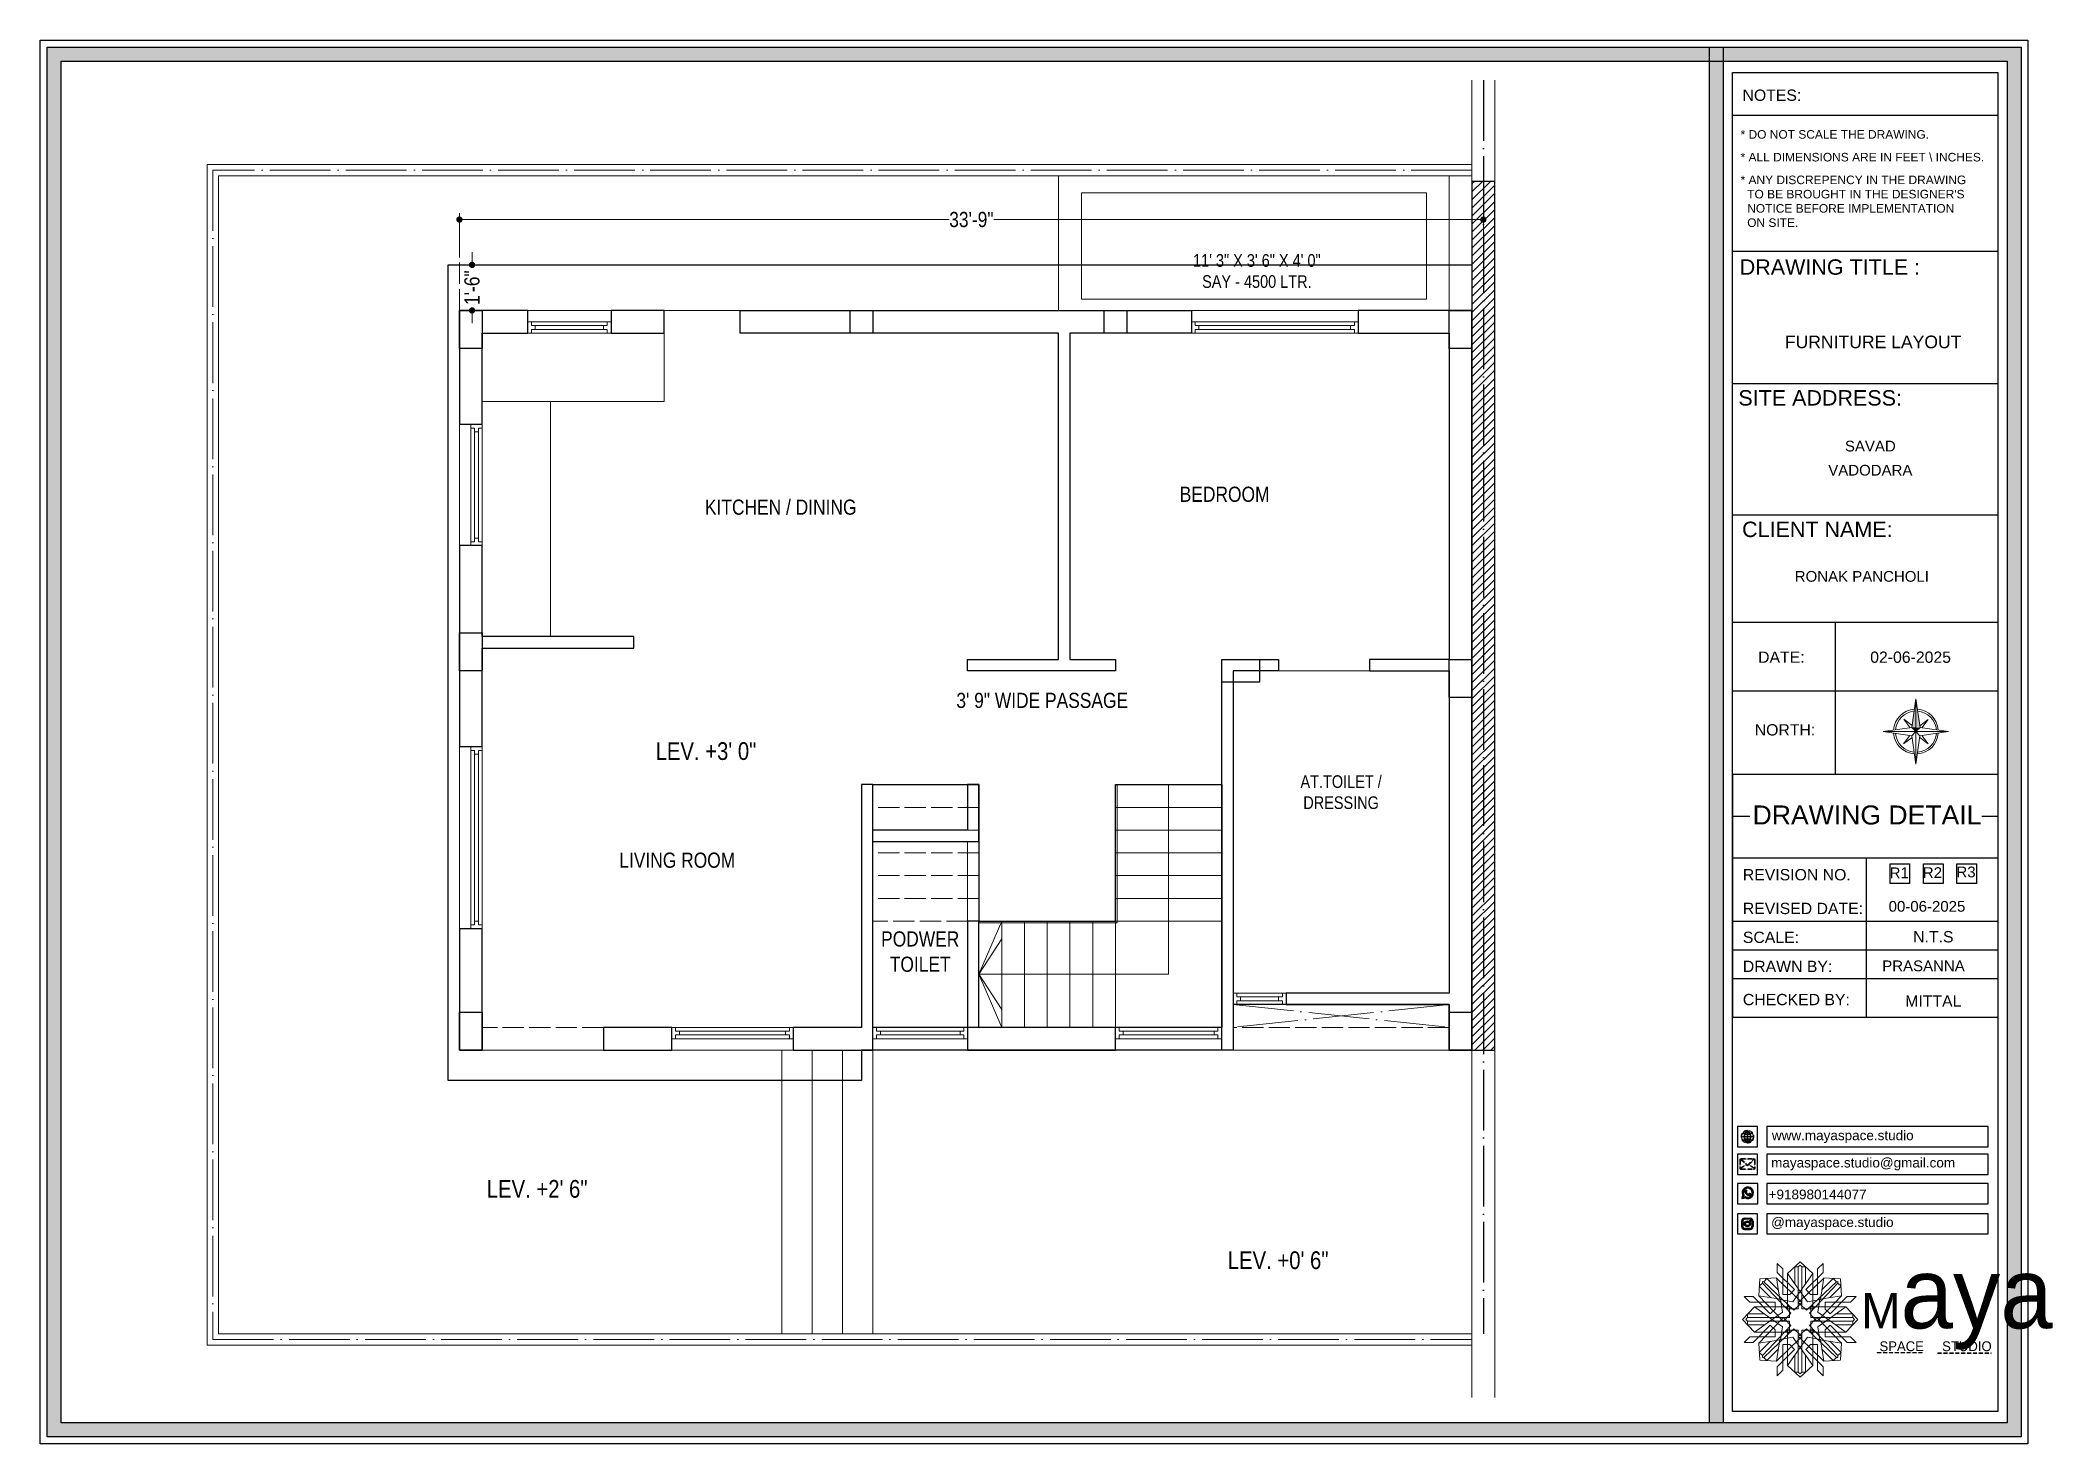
# Model space of a CAD drawing. Header units: millimetres. Extents: x 56222 to 152663, y -171621 to -121287.
# Drawn here: x 151867 to 152663, y -170544 to -169989 of the extents above; entities that cross this region are included whole.
import ezdxf
from ezdxf.enums import TextEntityAlignment as Align

# ---------------------------------------------------------------- set-up
doc = ezdxf.new("R2010")
doc.units = ezdxf.units.MM
doc.header["$MEASUREMENT"] = 0
doc.header["$PDMODE"] = 35
for name, pattern in [('ACAD_ISO02W100', [15, 12, -3]), ('ACAD_ISO04W100', [30, 24, -3, 0, -3]), ('DASHEDX2', [1.5, 1, -0.5])]:
    doc.linetypes.add(name, pattern=pattern)
doc.layers.get('Defpoints').update_dxf_attribs({"color": 220})
for name, color, linetype, lineweight in [('CENTERLINE ( COLUMN ) ~ DIM', 7, 'Continuous', 9), ('COLUMN', 1, 'Continuous', 30), ('Dimension', 10, 'DASHEDX2', 20), ('ELEVATION ( SPIRAL STAIR )', 250, 'Continuous', 9), ('FIRST FLOOR', 7, 'Continuous', 9), ('GROUND FLOOR', 7, 'Continuous', 9), ('GROUND FLOOR  ( HATCH )', 251, 'Continuous', 9), ('GROUND FLOOR  ( PLINE )', 251, 'Continuous', 30), ('GROUND FLOOR ( DW_RAIL )', 7, 'Continuous', 9), ('GROUND FLOOR ( STAIR )', 251, 'Continuous', 9), ('NAME PLATE', 7, 'Continuous', 25), ('title block', 7, 'Continuous', 9), ('X_PLOT', 1, 'Continuous', 9)]:
    doc.layers.add(name, color=color, linetype=linetype, lineweight=lineweight)
doc.layers.add('GROUND FLOOR  ( Text )', color=251, linetype='Continuous')
doc.layers.add('XX~SLAB ( PLINE )', color=251, linetype='Continuous', plot=False)
doc.styles.add('Arial', font='arial.ttf')
doc.styles.add('Cn BT~6', font='swissc.ttf', dxfattribs={"height": 6})
doc.styles.add("Cn_BT_0'-0", font='swissc.ttf')
doc.styles.get("Standard").update_dxf_attribs({"font": 'arial.ttf', "height": 6})
doc.dimstyles.new('Cn BT~6', dxfattribs={"dimtxt": 0.18, "dimasz": 2.5, "dimexe": 2.5, "dimexo": 0, "dimgap": 0.09, "dimtad": 0, "dimdec": 3, "dimzin": 3, "dimdsep": 46, "dimlunit": 4, "dimtxsty": 'Cn BT~6', "dimblk": 'DOT', "dimcen": 0.09, "dimdle": 2, "dimclrd": 250, "dimclre": 250, "dimclrt": 5, "dimadec": 0, "dimazin": 0, "dimtfac": 0.75, "dimtdec": 3, "dimtofl": 0, "dimtmove": 0, "dimatfit": 3, "dimfxl": 1, "dimtolj": 1, "dimtzin": 0, "dimlwd": 15, "dimlwe": 15, "dimarcsym": 0})

msp = doc.modelspace()

# ---------------------------------------------------------------- texts
at = {"layer": 'GROUND FLOOR  ( Text )', "color": 1, "attachment_point": 5, "style": "Cn_BT_0'-0"}
for s, insert, char_height in [('11\' 3" X 3\' 6" X 4\' 0"\\PSAY - 4500 LTR. ', (152348.6041, -170080.0233), 5), ('LEV. +3\' 0"', (152130.719, -170269.8942), 7), ('LEV. +2\' 6"', (152063.9375, -170443.0146), 7), ('LEV. +0\' 6"', (152357.0252, -170471.2227), 7)]:
    msp.add_mtext(s, dxfattribs=dict(at, insert=insert, char_height=char_height))
at = {"layer": 'GROUND FLOOR  ( Text )', "attachment_point": 5, "style": "Cn_BT_0'-0"}
for s, insert, char_height in [('KITCHEN / DINING', (152160.2759, -170173.4111), 6), ('BEDROOM', (152335.8547, -170168.3147), 6), ('3\' 9" WIDE PASSAGE', (152263.7082, -170249.8245), 6), ('AT.TOILET /\\PDRESSING', (152381.9315, -170286.1047), 5), ('LIVING ROOM', (152119.3635, -170313.0254), 6), ('PODWER \\PTOILET', (152215.4478, -170349.1658), 6)]:
    msp.add_mtext(s, dxfattribs=dict(at, insert=insert, char_height=char_height))
at = {"layer": 'NAME PLATE', "style": 'Arial'}
for s, height, p in [('FURNITURE LAYOUT', 4.972924, (152592.36, -170110.5154, 0.1256)), (' SAVAD ', 4.24568, (152591.2578, -170151.3628, 0.1256)), ('VADODARA', 4.24568, (152591.2578, -170160.8944, 0.1256)), ('RONAK PANCHOLI    ', 4.245682, (152591.1958, -170202.8756, 0.1256)), ('00-06-2025', 4.24568, (152613.6671, -170333.3581, 0.1256)), ('PRASANNA', 4.24568, (152612.281, -170356.8965, 0.1256))]:
    msp.add_text(s, height=height, dxfattribs=at).set_placement(p, align=Align.CENTER)
at = {"layer": 'NAME PLATE', "char_height": 4.24568, "width": 5.841591, "attachment_point": 2, "style": 'Arial'}
for s, insert in [('R1', (152602.6807, -170315.8633, 0.1256)), ('R2', (152615.8287, -170315.7699, 0.1256)), ('R3', (152629.1032, -170315.5107, 0.1256))]:
    msp.add_mtext(s, dxfattribs=dict(at, insert=insert))

# ---------------------------------------------------------------- blocks, each defined once
blk = doc.blocks.new('_Dot')
at = {"color": 0, "linetype": 'ByBlock', "lineweight": -2}
blk.add_line((-0.5, 0), (-1, 0), dxfattribs=at)
at = {"color": 0, "linetype": 'ByBlock', "const_width": 0.5}
blk.add_lwpolyline([(-0.25, 0, 1), (0.25, 0, 1)], format="xyb", close=True, dxfattribs=at)
blk = doc.blocks.new('*D158')
at = {"layer": 'CENTERLINE ( COLUMN ) ~ DIM', "color": 250, "lineweight": 15, "transparency": 16777216}
for p, q in [((152033.19, -170071.58), (152033.19, -170057.16)), ((152035.69, -170059.66), (152226.85, -170059.66)), ((152435.69, -170059.66), (152244.54, -170059.66)), ((152438.19, -170071.58), (152438.19, -170057.16))]:
    blk.add_line(p, q, dxfattribs=at)
at = {"layer": 'Defpoints', "color": 0, "transparency": 16777216}
for p in [(152438.19, -170059.66), (152033.19, -170071.58), (152438.19, -170071.58)]:
    blk.add_point(p, dxfattribs=at)
at = {"layer": 'CENTERLINE ( COLUMN ) ~ DIM', "color": 250, "lineweight": 15, "transparency": 16777216, "xscale": 2.5, "yscale": 2.5, "zscale": 2.5, "rotation": 180}
blk.add_blockref('_Dot', (152033.19, -170059.66), dxfattribs=at)
at = {"layer": 'CENTERLINE ( COLUMN ) ~ DIM', "color": 250, "lineweight": 15, "transparency": 16777216, "xscale": 2.5, "yscale": 2.5, "zscale": 2.5}
blk.add_blockref('_Dot', (152438.19, -170059.66), dxfattribs=at)
at = {"layer": 'CENTERLINE ( COLUMN ) ~ DIM', "color": 5, "transparency": 16777216, "insert": (152235.69, -170059.66), "char_height": 6, "attachment_point": 5, "style": 'Cn BT~6'}
blk.add_mtext('\\A1;33\'-9"', dxfattribs=at)
blk = doc.blocks.new('*D154')
at = {"layer": 'Defpoints', "color": 0, "transparency": 16777216}
for p in [(152033.19, -170077.58), (152033.19, -170095.58), (152038.19, -170095.58)]:
    blk.add_point(p, dxfattribs=at)
at = {"layer": 'ELEVATION ( SPIRAL STAIR )', "color": 250, "lineweight": 15, "transparency": 16777216}
for p, q in [((152038.19, -170075.08), (152038.19, -170072.58)), ((152033.19, -170077.58), (152040.69, -170077.58)), ((152033.19, -170095.58), (152040.69, -170095.58)), ((152038.19, -170098.08), (152038.19, -170100.58))]:
    blk.add_line(p, q, dxfattribs=at)
at = {"layer": 'ELEVATION ( SPIRAL STAIR )', "color": 250, "lineweight": 15, "transparency": 16777216, "xscale": 2.5, "yscale": 2.5, "zscale": 2.5}
for p, rotation in [((152038.19, -170077.58), 270), ((152038.19, -170095.58), 90)]:
    blk.add_blockref('_Dot', p, dxfattribs=dict(at, rotation=rotation))
at = {"layer": 'ELEVATION ( SPIRAL STAIR )', "color": 5, "transparency": 16777216, "insert": (152038.19, -170086.58), "char_height": 6, "attachment_point": 5, "rotation": 90, "style": 'Cn BT~6'}
blk.add_mtext('\\A1;1\'-6"', dxfattribs=at)
blk = doc.blocks.new('FSFSF')
at = {"color": 42, "lineweight": 5, "true_color": 0xe0ac11}
for p, q in [((28600.03, 143.51), (28600.03, 140.16)), ((28602.15, 141.41), (28600.03, 143.51)), ((28603.86, 139.69), (28608.58, 144.08)), ((28607.9, 142.22), (28608.58, 142.85)), ((28613.31, 139.69), (28608.58, 144.08)), ((28609.27, 142.22), (28608.59, 142.85)), ((28615.02, 141.41), (28617.14, 143.51)), ((28617.14, 143.51), (28617.14, 140.16)), ((28593.19, 131.45), (28593.54, 137.71)), ((28593.39, 135), (28594.56, 136.12)), ((28593.39, 135), (28597.6, 130.78)), ((28599.8, 138.06), (28593.54, 137.71)), ((28595.12, 136.69), (28594.53, 136.69)), ((28594.56, 136.12), (28594.56, 136.71)), ((28605.17, 124.98), (28594.56, 136.12)), ((28596.24, 137.86), (28595.12, 136.69)), ((28606.27, 126.08), (28595.12, 136.69)), ((28596.24, 137.86), (28600.47, 133.65)), ((28601.03, 130), (28599.8, 138.06)), ((28599.8, 138.05), (28608.58, 129.56)), ((28606.47, 133.76), (28600.03, 140.16)), ((28602.15, 141.41), (28602.15, 131.95)), ((28603.86, 126.58), (28603.86, 139.69)), ((28603.86, 139.69), (28608.58, 133.02)), ((28607.9, 142.22), (28606.58, 142.22)), ((28606.58, 142.22), (28606.58, 135.84)), ((28607.9, 142.22), (28607.9, 126.58)), ((28613.31, 139.69), (28608.59, 133.02)), ((28617.37, 138.05), (28608.59, 129.56)), ((28609.27, 142.22), (28609.27, 126.58)), ((28609.27, 142.22), (28610.59, 142.22)), ((28610.59, 142.22), (28610.59, 135.84)), ((28610.7, 133.76), (28617.14, 140.16)), ((28610.9, 126.08), (28622.05, 136.69)), ((28612.02, 124.98), (28622.62, 136.12)), ((28613.31, 126.58), (28613.31, 139.69)), ((28615.02, 141.41), (28615.02, 131.95)), ((28616.14, 130), (28617.37, 138.06)), ((28620.93, 137.86), (28616.7, 133.65)), ((28617.37, 138.06), (28623.63, 137.71)), ((28623.8, 135), (28619.59, 130.78)), ((28620.93, 137.86), (28622.05, 136.69)), ((28622.05, 136.69), (28622.64, 136.69)), ((28622.62, 136.12), (28622.62, 136.71)), ((28623.8, 135), (28622.62, 136.12)), ((28624, 131.45), (28623.65, 137.71)), ((28591.56, 127.39), (28587.17, 122.66)), ((28587.73, 131.22), (28591.08, 131.22)), ((28589.84, 129.1), (28587.73, 131.22)), ((28589.84, 129.1), (28599.29, 129.1)), ((28597.49, 124.78), (28591.08, 131.22)), ((28604.66, 127.39), (28591.56, 127.39)), ((28591.56, 127.39), (28598.23, 122.67)), ((28593.19, 131.45), (28601.69, 122.67)), ((28601.25, 130.22), (28593.19, 131.45)), ((28599.29, 126.5), (28599.29, 129.1)), ((28605.86, 129.18), (28601.03, 130)), ((28602.07, 125.39), (28601.25, 130.22)), ((28604.75, 131.95), (28602.15, 131.95)), ((28603.68, 126.54), (28603.68, 127.39)), ((28604.71, 127.57), (28603.86, 127.57)), ((28604.66, 123.35), (28604.66, 127.39)), ((28604.7, 126.58), (28604.71, 127.57)), ((28606.47, 133.76), (28604.75, 131.95)), ((28605.86, 129.18), (28608.58, 133.02)), ((28606.27, 126.08), (28608.58, 128.27)), ((28607.9, 128.92), (28608.58, 129.56)), ((28607.9, 128.92), (28608.58, 128.27)), ((28611.31, 129.18), (28608.59, 133.02)), ((28609.27, 128.92), (28608.59, 129.56)), ((28609.27, 128.92), (28608.59, 128.27)), ((28610.9, 126.08), (28608.59, 128.27)), ((28610.7, 133.76), (28612.42, 131.95)), ((28611.31, 129.18), (28616.14, 130)), ((28612.42, 131.95), (28615.02, 131.95)), ((28612.46, 126.58), (28612.46, 127.57)), ((28612.46, 127.57), (28613.31, 127.57)), ((28612.52, 123.35), (28612.52, 127.39)), ((28612.52, 127.39), (28625.63, 127.39)), ((28613.51, 126.54), (28613.51, 127.39)), ((28615.12, 125.39), (28615.94, 130.22)), ((28623.99, 131.45), (28615.5, 122.67)), ((28615.94, 130.22), (28624, 131.45)), ((28627.34, 129.1), (28617.89, 129.1)), ((28617.89, 126.5), (28617.89, 129.1)), ((28625.63, 127.39), (28618.96, 122.67)), ((28619.7, 124.78), (28626.1, 131.22)), ((28625.63, 127.39), (28630.02, 122.66)), ((28629.45, 131.22), (28626.1, 131.22)), ((28627.34, 129.1), (28629.45, 131.22)), ((28591.56, 117.94), (28587.17, 122.66)), ((28589.03, 123.35), (28588.4, 122.67)), ((28589.03, 121.98), (28588.4, 122.65)), ((28589.03, 123.35), (28589.03, 124.67)), ((28589.03, 124.67), (28595.4, 124.67)), ((28589.03, 123.35), (28604.66, 123.35)), ((28589.03, 121.98), (28604.66, 121.98)), ((28589.03, 121.98), (28589.03, 120.66)), ((28589.03, 120.66), (28595.4, 120.66)), ((28597.49, 120.54), (28591.08, 114.11)), ((28591.56, 117.94), (28598.23, 122.65)), ((28593.19, 113.88), (28601.69, 122.65)), ((28605.17, 120.35), (28594.56, 109.2)), ((28597.49, 124.78), (28599.29, 126.5)), ((28597.49, 120.54), (28599.29, 118.83)), ((28602.07, 125.39), (28598.23, 122.67)), ((28602.07, 119.94), (28598.23, 122.65)), ((28602.07, 119.94), (28601.25, 115.1)), ((28602.33, 123.35), (28601.69, 122.67)), ((28602.33, 121.98), (28601.69, 122.65)), ((28602.33, 123.35), (28602.97, 122.67)), ((28602.33, 121.98), (28602.97, 122.65)), ((28605.17, 124.98), (28602.97, 122.67)), ((28605.17, 120.35), (28602.97, 122.65)), ((28604.66, 126.54), (28603.68, 126.54)), ((28607.9, 126.58), (28603.86, 126.58)), ((28604.66, 121.98), (28604.66, 117.94)), ((28609.27, 126.58), (28613.31, 126.58)), ((28612.02, 124.98), (28614.21, 122.67)), ((28612.02, 120.35), (28614.21, 122.65)), ((28612.02, 120.35), (28622.62, 109.2)), ((28612.52, 126.54), (28613.51, 126.54)), ((28628.16, 123.35), (28612.52, 123.35)), ((28612.52, 121.98), (28612.52, 117.94)), ((28628.16, 121.98), (28612.52, 121.98)), ((28614.85, 123.35), (28614.21, 122.67)), ((28614.85, 121.98), (28614.21, 122.65)), ((28614.85, 123.35), (28615.5, 122.67)), ((28614.85, 121.98), (28615.5, 122.65)), ((28615.12, 125.39), (28618.96, 122.67)), ((28615.12, 119.94), (28618.96, 122.65)), ((28615.12, 119.94), (28615.94, 115.1)), ((28623.99, 113.88), (28615.5, 122.65)), ((28619.7, 124.78), (28617.89, 126.5)), ((28619.7, 120.54), (28617.89, 118.83)), ((28625.63, 117.94), (28618.96, 122.65)), ((28619.7, 120.54), (28626.1, 114.11)), ((28628.16, 124.67), (28621.78, 124.67)), ((28628.16, 120.66), (28621.78, 120.66)), ((28625.63, 117.94), (28630.02, 122.66)), ((28628.16, 123.35), (28628.16, 124.67)), ((28628.16, 123.35), (28628.78, 122.67)), ((28628.16, 121.98), (28628.78, 122.65)), ((28628.16, 121.98), (28628.16, 120.66)), ((28589.84, 116.23), (28587.73, 114.11)), ((28587.73, 114.11), (28591.08, 114.11)), ((28589.84, 116.23), (28599.29, 116.23)), ((28604.66, 117.94), (28591.56, 117.94)), ((28601.25, 115.1), (28593.19, 113.87)), ((28593.19, 113.87), (28593.54, 107.62)), ((28593.39, 110.32), (28597.6, 114.55)), ((28606.27, 119.15), (28595.12, 108.54)), ((28599.29, 118.83), (28599.29, 116.23)), ((28599.8, 107.17), (28608.58, 115.67)), ((28601.03, 115.23), (28599.8, 107.17)), ((28605.86, 116.05), (28601.03, 115.23)), ((28602.15, 103.82), (28602.15, 113.27)), ((28604.75, 113.27), (28602.15, 113.27)), ((28604.66, 118.78), (28603.68, 118.78)), ((28603.68, 118.78), (28603.68, 117.94)), ((28607.9, 118.65), (28603.86, 118.65)), ((28603.86, 118.65), (28603.86, 105.54)), ((28604.71, 117.66), (28603.86, 117.66)), ((28604.7, 118.65), (28604.71, 117.66)), ((28606.47, 111.47), (28604.75, 113.27)), ((28605.86, 116.05), (28608.58, 112.21)), ((28606.27, 119.15), (28608.58, 116.96)), ((28607.9, 103.01), (28607.9, 118.65)), ((28607.9, 116.31), (28608.58, 116.96)), ((28607.9, 116.31), (28608.58, 115.67)), ((28610.9, 119.15), (28608.59, 116.96)), ((28609.27, 116.31), (28608.59, 116.96)), ((28609.27, 116.31), (28608.59, 115.67)), ((28611.31, 116.05), (28608.59, 112.21)), ((28617.37, 107.17), (28608.59, 115.67)), ((28609.27, 118.65), (28613.31, 118.65)), ((28609.27, 103.01), (28609.27, 118.65)), ((28610.7, 111.47), (28612.42, 113.27)), ((28610.9, 119.15), (28622.05, 108.54)), ((28611.31, 116.05), (28616.14, 115.23)), ((28612.42, 113.27), (28615.02, 113.27)), ((28612.46, 118.65), (28612.46, 117.66)), ((28612.46, 117.66), (28613.31, 117.66)), ((28612.52, 118.78), (28613.51, 118.78)), ((28612.52, 117.94), (28625.63, 117.94)), ((28613.31, 118.65), (28613.31, 105.54)), ((28613.51, 118.78), (28613.51, 117.94)), ((28615.02, 103.82), (28615.02, 113.27)), ((28615.94, 115.1), (28624, 113.87)), ((28616.14, 115.23), (28617.37, 107.17)), ((28617.89, 118.83), (28617.89, 116.23)), ((28627.34, 116.23), (28617.89, 116.23)), ((28623.8, 110.32), (28619.59, 114.55)), ((28624, 113.87), (28623.65, 107.62)), ((28629.45, 114.11), (28626.1, 114.11)), ((28627.34, 116.23), (28629.45, 114.11)), ((28593.39, 110.32), (28594.56, 109.2)), ((28599.8, 107.17), (28593.54, 107.52)), ((28595.12, 108.54), (28594.53, 108.54)), ((28594.56, 109.2), (28594.56, 108.61)), ((28596.24, 107.37), (28595.12, 108.54)), ((28596.24, 107.37), (28600.47, 111.58)), ((28606.47, 111.47), (28600.03, 105.07)), ((28600.03, 101.71), (28600.03, 105.07)), ((28603.86, 105.54), (28608.58, 112.21)), ((28603.86, 105.54), (28608.58, 101.15)), ((28606.58, 103.01), (28606.58, 109.38)), ((28613.31, 105.54), (28608.58, 101.15)), ((28613.31, 105.54), (28608.59, 112.21)), ((28610.59, 103.01), (28610.59, 109.38)), ((28610.7, 111.47), (28617.14, 105.07)), ((28620.93, 107.37), (28616.7, 111.58)), ((28617.14, 101.71), (28617.14, 105.07)), ((28617.37, 107.17), (28623.63, 107.52)), ((28620.93, 107.37), (28622.05, 108.54)), ((28622.05, 108.54), (28622.64, 108.54)), ((28623.8, 110.32), (28622.62, 109.2)), ((28622.62, 109.2), (28622.62, 108.61)), ((28602.15, 103.82), (28600.03, 101.71)), ((28607.9, 103.01), (28606.58, 103.01)), ((28607.9, 103.01), (28608.58, 102.38)), ((28609.27, 103.01), (28608.59, 102.38)), ((28609.27, 103.01), (28610.59, 103.01)), ((28615.02, 103.82), (28617.14, 101.71))]:
    blk.add_line(p, q, dxfattribs=at)
blk = doc.blocks.new('hgwg')
at = {"layer": 'Dimension', "true_color": 0xd39e00}
h = blk.add_hatch(color=42, dxfattribs=at)
h.dxf.hatch_style = 1
h.paths.add_polyline_path([(27505.71, 45.05), (27494.27, 45.05), (27494.27, 44.9), (27505.71, 44.9)])
h = blk.add_hatch(color=42, dxfattribs=at)
h.dxf.hatch_style = 1
h.paths.add_polyline_path([(27523.3, 44.9), (27509.68, 44.9), (27509.68, 44.75), (27523.3, 44.75)])
at = {"layer": 'Dimension', "color": 42, "true_color": 0xd39e00}
for p, q in [((27494.27, 45.05), (27505.71, 45.05)), ((27494.27, 44.9), (27494.27, 45.05)), ((27494.27, 44.9), (27505.71, 44.9)), ((27505.71, 45.05), (27505.71, 44.9)), ((27509.68, 44.9), (27523.3, 44.9)), ((27509.68, 44.9), (27509.68, 44.75)), ((27509.68, 44.75), (27523.3, 44.75)), ((27523.3, 44.75), (27523.3, 44.9))]:
    blk.add_line(p, q, dxfattribs=at)
at = {"layer": 'Dimension', "color": 42, "true_color": 0xd39e00, "attachment_point": 1}
for s, width, insert, char_height in [('{\\fCinzel|b0|i0|c0|p2;\\H1.5x;M\\fAmsterdam One|b0|i0|c0|p2;\\H2x;aya}', 85.3277, (27490.17, 69.17), 6), ('{\\fCinzel|b0|i0|c0|p0;SPACE     STUDIO}', 66.129, (27494.83, 47.86), 2.5)]:
    blk.add_mtext_dynamic_manual_height_columns(s, width=width, gutter_width=30, heights=[0], dxfattribs=dict(at, insert=insert, char_height=char_height))
blk = doc.blocks.new('QEGW4TG')
at = {"layer": 'Dimension', "true_color": 0x000000}
h = blk.add_hatch(color=18, dxfattribs=at)
h.dxf.hatch_style = 1
h.paths.add_polyline_path([(2.69, 1.93, 0.170513), (2.95, 1.97, 0.190337), (3.11, 2.18, 0.316231), (3.07, 2.28), (2.79, 2.37, 0.273721), (2.69, 2.34, 0.040749), (2.63, 2.27, -0.441282), (2.53, 2.25, -0.11828), (2.06, 2.64, -0.441282), (2.07, 2.74, 0.040749), (2.13, 2.81, 0.290083), (2.14, 2.92), (2.01, 3.18, 0.316231), (1.91, 3.2, 0.190337), (1.73, 3, 0.170513), (1.72, 2.74, 0.252784)], flags=0)
h.paths.add_polyline_path([(1.19, 1.98), (1.03, 1.3, 0.550912), (1.11, 1.23), (1.75, 1.39, 6.344125)])
h.paths.add_polyline_path([(1.81, 1.7), (1.4, 1.6), (1.5, 2.03, -9.071339)], flags=16)
h.paths.add_polyline_path([(3.11, 2.16, -0.17811), (2.95, 1.97, -0.170513), (2.69, 1.93, -0.252784), (1.72, 2.74, -0.170513), (1.73, 3, -0.17811), (1.89, 3.19, -0.370089), (2.01, 3.18), (2.14, 2.92, -0.307185), (2.13, 2.8, -0.041087), (2.06, 2.73, 0.321676), (2.05, 2.65, 0.126524), (2.55, 2.24, 0.312216), (2.62, 2.26, -0.041087), (2.68, 2.34, -0.290673), (2.79, 2.37), (3.07, 2.28, -0.370089)], flags=0)
h = blk.add_hatch(color=18, dxfattribs=at)
h.dxf.hatch_style = 1
h.paths.add_polyline_path([(2.79, 2.37, 0.273721), (2.69, 2.34, 0.040749), (2.63, 2.27, -0.441282), (2.53, 2.25, -0.11828), (2.06, 2.64, -0.441282), (2.07, 2.74, 0.040749), (2.13, 2.81, 0.290083), (2.14, 2.92), (2.01, 3.18, 0.316231), (1.91, 3.2, 0.190337), (1.73, 3, 0.170513), (1.72, 2.74, 0.252784), (2.69, 1.93, 0.170513), (2.95, 1.97, 0.190337), (3.11, 2.18, 0.316231), (3.07, 2.28)])
for p, q in [((1.19, 1.98), (1.03, 1.3)), ((1.1, 1.23), (1.75, 1.39)), ((1.5, 2.03), (1.4, 1.6)), ((1.4, 1.6), (1.81, 1.7)), ((2.01, 3.18), (2.14, 2.92)), ((3.07, 2.28), (2.8, 2.36))]:
    blk.add_line(p, q)
blk.add_lwpolyline([(0, 0), (4.68, 0), (4.68, 4.68), (0, 4.68)], close=True)
for centre, radius, start, end in [((1.09, 1.29), 0.0598, 164.8483, 282.1458), ((2.39, 2.56), 1.34, 241.4727, 205.6422), ((2.39, 2.56), 1.04, 235.9962, 210.8333), ((2.09, 2.87), 0.39, 159.7007, 198.4072), ((2.96, 3.23), 1.33, 201.4218, 258.1669), ((2.07, 2.87), 0.364, 118.9685, 159.3648), ((1.94, 3.12), 0.0896, 41.8985, 123.1344), ((2.11, 2.68), 0.066, 135.9932, 224.8892), ((1.67, 3.16), 0.586, 312.4617, 321.8728), ((3.12, 3.42), 1.31, 216.5455, 243.5279), ((2.05, 2.87), 0.104, 320.3924, 28.6971), ((2.57, 2.3), 0.066, 234.2482, 323.1441), ((3.11, 1.94), 0.586, 137.2645, 146.6756), ((2.76, 2.27), 0.104, 70.4402, 138.745), ((2.75, 2.31), 0.39, 260.7301, 299.4366), ((2.76, 2.29), 0.364, 299.7725, 340.1688), ((3.03, 2.2), 0.0896, 336.0029, 57.2388)]:
    blk.add_arc(centre, radius, start, end)
blk = doc.blocks.new('ASGERG')
at = {"layer": 'Dimension', "true_color": 0x000000}
h = blk.add_hatch(color=18, dxfattribs=at)
h.dxf.hatch_style = 1
h.paths.add_polyline_path([(0.99, 1.7, 0.353872), (1.69, 1.03), (2.96, 1.03, 0.353872), (3.66, 1.7), (3.66, 2.99, 0.353872), (2.96, 3.67), (1.69, 3.67, 0.353872), (0.99, 2.99)])
h.paths.add_polyline_path([(1.27, 2.97, -0.353872), (1.72, 3.4), (2.94, 3.4, -0.353872), (3.38, 2.97), (3.38, 1.72, -0.353872), (2.94, 1.3), (1.72, 1.3, -0.353872), (1.27, 1.72)], flags=16)
h.paths.add_polyline_path([(3.02, 2.35, -1), (1.64, 2.35, -1)], flags=0)
h.paths.add_polyline_path([(2.74, 2.35, -1), (1.92, 2.35, -1)], flags=0)
h.paths.add_polyline_path([(2.86, 3.02, -1), (3.19, 3.02, -1)], flags=0)
h.paths.add_polyline_path([(1.64, 2.35, 1), (3.02, 2.35, 1)], flags=0)
h = blk.add_hatch(color=18, dxfattribs=at)
h.dxf.hatch_style = 1
h.paths.add_polyline_path([(1.64, 2.35, 1), (3.02, 2.35, 1)])
h.paths.add_polyline_path([(2.74, 2.35, -1), (1.92, 2.35, -1)], flags=16)
h = blk.add_hatch(color=18, dxfattribs=at)
h.dxf.hatch_style = 1
h.paths.add_polyline_path([(3.19, 3.02, 1), (2.86, 3.02, 1)])
for p, q in [((0.99, 2.99), (0.99, 1.7)), ((1.27, 2.97), (1.27, 1.72)), ((1.69, 3.67), (2.96, 3.67)), ((1.69, 1.03), (2.96, 1.03)), ((2.94, 3.4), (1.72, 3.4)), ((2.94, 1.3), (1.72, 1.3)), ((3.38, 2.97), (3.38, 1.72)), ((3.66, 2.99), (3.66, 1.7))]:
    blk.add_line(p, q)
blk.add_lwpolyline([(0, 0), (4.68, 0), (4.68, 4.68), (0, 4.68)], close=True)
for centre, radius in [((2.33, 2.35), 0.694), ((2.33, 2.35), 0.414), ((3.02, 3.02), 0.168)]:
    blk.add_circle(centre, radius)
for centre, radius, start, end in [((1.76, 2.89), 0.778, 94.8631, 172.8127), ((1.76, 1.8), 0.778, 187.1873, 265.1369), ((1.76, 2.91), 0.491, 94.8631, 172.8127), ((1.76, 1.78), 0.491, 187.1873, 265.1369), ((2.9, 2.91), 0.491, 7.1873, 85.1369), ((2.9, 1.78), 0.491, 274.8631, 352.8127), ((2.89, 2.89), 0.778, 7.1873, 85.1369), ((2.89, 1.8), 0.778, 274.8631, 352.8127)]:
    blk.add_arc(centre, radius, start, end)
blk = doc.blocks.new('ETYETE')
at = {"layer": 'Dimension', "true_color": 0x000000}
h = blk.add_hatch(color=18, dxfattribs=at)
h.dxf.hatch_style = 1
h.paths.add_polyline_path([(3.76, 1.14, 0.414214), (4.12, 1.5), (4.12, 3.29, 0.414214), (3.76, 3.65), (0.92, 3.65, 0.414214), (0.56, 3.29), (0.56, 1.5, 0.414214), (0.92, 1.14)])
h.paths.add_polyline_path([(2.61, 2.22), (3.92, 1.34, -0.198912), (3.76, 1.28), (0.92, 1.28, -0.198912), (0.76, 1.34), (2.08, 2.22), (2.34, 1.98)], flags=16)
h.paths.add_polyline_path([(2.34, 2.16), (0.89, 3.51, -0.028783), (0.92, 3.52), (3.76, 3.52, -0.028783), (3.79, 3.51)], flags=16)
h.paths.add_polyline_path([(2.71, 2.32), (3.92, 3.45, -0.202482), (3.99, 3.29), (3.99, 1.5, -0.043076), (3.98, 1.46)], flags=16)
h.paths.add_polyline_path([(1.98, 2.32), (0.7, 1.46, -0.043076), (0.7, 1.5), (0.7, 3.29, -0.202482), (0.76, 3.45)], flags=16)
blk.add_lwpolyline([(0, 0), (4.68, 0), (4.68, 4.68), (0, 4.68)], close=True)
at = {"layer": 'Dimension', "color": 18, "true_color": 0x000000}
for p, q in [((0.56, 3.29), (0.56, 1.5)), ((0.7, 3.29), (0.7, 1.5)), ((0.7, 1.46), (1.98, 2.32)), ((0.76, 3.45), (1.98, 2.32)), ((0.76, 1.34), (2.08, 2.22)), ((0.89, 3.51), (2.34, 2.16)), ((0.92, 3.65), (3.76, 3.65)), ((0.92, 3.52), (3.76, 3.52)), ((0.92, 1.28), (3.76, 1.28)), ((0.92, 1.14), (3.76, 1.14)), ((2.08, 2.22), (2.34, 1.98)), ((2.34, 2.16), (3.79, 3.51)), ((2.34, 1.98), (2.61, 2.22)), ((3.92, 1.34), (2.61, 2.22)), ((2.71, 2.32), (3.92, 3.45)), ((3.98, 1.46), (2.71, 2.32)), ((3.99, 3.29), (3.99, 1.5)), ((4.12, 3.29), (4.12, 1.5))]:
    blk.add_line(p, q, dxfattribs=at)
for centre, radius, start, end in [((0.92, 3.29), 0.358, 90, 180), ((0.92, 1.5), 0.358, 180, 270), ((0.92, 3.29), 0.224, 134.2136, 180), ((0.92, 1.5), 0.224, 180, 189.8662), ((0.92, 1.5), 0.224, 225, 270), ((0.92, 3.29), 0.224, 90, 96.5948), ((3.76, 3.29), 0.358, 0, 90), ((3.76, 3.29), 0.224, 83.4052, 90), ((3.76, 1.5), 0.358, 270, 0), ((3.76, 1.5), 0.224, 270, 315), ((3.76, 3.29), 0.224, 0, 45.7864), ((3.76, 1.5), 0.224, 350.1338, 0)]:
    blk.add_arc(centre, radius, start, end, dxfattribs=at)
blk = doc.blocks.new('DTGWEGEARG')
at = {"layer": 'Dimension', "true_color": 0x000000}
h = blk.add_hatch(color=18, dxfattribs=at)
h.dxf.hatch_style = 1
h.paths.add_polyline_path([(3.83, 2.34, 1), (0.85, 2.34, 1)])
h.paths.add_polyline_path([(2.51, 1.01, 0.105795), (2.96, 1.58, -0.055205), (3.3, 1.41, -0.169822)], flags=16)
h.paths.add_polyline_path([(2.41, 1.12), (2.41, 1.69, -0.058279), (2.81, 1.63, -0.103353)], flags=16)
h.paths.add_polyline_path([(2.26, 1.13, -0.101741), (1.87, 1.63, -0.057171), (2.26, 1.69)], flags=16)
h.paths.add_polyline_path([(2.17, 1.01, -0.169822), (1.38, 1.41, -0.055205), (1.72, 1.58, 0.105795)], flags=16)
h.paths.add_polyline_path([(3.02, 1.72, 0.081336), (3.13, 2.27), (3.68, 2.27, -0.152069), (3.4, 1.52, 0.05687)], flags=16)
h.paths.add_polyline_path([(2.87, 1.77, 0.061945), (2.41, 1.84), (2.41, 2.27), (2.98, 2.27, -0.081344)], flags=16)
h.paths.add_polyline_path([(2.26, 1.84, 0.060923), (1.8, 1.77, -0.081344), (1.7, 2.27), (2.26, 2.27)], flags=16)
h.paths.add_polyline_path([(1.66, 1.72, 0.05687), (1.28, 1.52, -0.152069), (1, 2.27), (1.55, 2.27, 0.081336)], flags=16)
h.paths.add_polyline_path([(2.41, 2.42), (2.41, 2.83, 0.061945), (2.87, 2.91, -0.080009), (2.98, 2.42)], flags=16)
h.paths.add_polyline_path([(3.13, 2.42, 0.080116), (3.02, 2.96, 0.05687), (3.4, 3.16, 0.028258), (3.3, 3.27, -0.055205), (2.96, 3.1, 0.105795), (2.51, 3.67, -0.36029), (3.68, 2.42)], flags=16)
h.paths.add_polyline_path([(2.26, 2.42), (1.7, 2.42, -0.080009), (1.8, 2.91, 0.060923), (2.26, 2.84)], flags=16)
h.paths.add_polyline_path([(1.55, 2.42), (1, 2.42, -0.150466), (1.28, 3.16, 0.05687), (1.66, 2.96, 0.080116)], flags=16)
h.paths.add_polyline_path([(2.41, 2.98), (2.41, 3.56, -0.103353), (2.81, 3.05, -0.058279)], flags=16)
h.paths.add_polyline_path([(2.26, 2.99, -0.057171), (1.87, 3.05, -0.101741), (2.26, 3.55)], flags=16)
h.paths.add_polyline_path([(1.72, 3.1, -0.055205), (1.38, 3.27, -0.169822), (2.17, 3.67, 0.105795)], flags=16)
blk.add_lwpolyline([(0, 0), (4.68, 0), (4.68, 4.68), (0, 4.68)], close=True)
at = {"layer": 'Dimension', "color": 18, "true_color": 0x000000}
for p, q in [((1, 2.42), (1.55, 2.42)), ((1, 2.27), (1.55, 2.27)), ((1.7, 2.42), (2.26, 2.42)), ((1.7, 2.27), (2.26, 2.27)), ((2.26, 3.55), (2.26, 2.99)), ((2.26, 2.84), (2.26, 2.42)), ((2.26, 2.27), (2.26, 1.84)), ((2.26, 1.69), (2.26, 1.13)), ((2.41, 3.56), (2.41, 2.98)), ((2.41, 2.83), (2.41, 2.42)), ((2.41, 2.42), (2.98, 2.42)), ((2.41, 2.27), (2.98, 2.27)), ((2.41, 2.27), (2.41, 1.84)), ((2.41, 1.69), (2.41, 1.12)), ((3.13, 2.42), (3.68, 2.42)), ((3.13, 2.27), (3.68, 2.27))]:
    blk.add_line(p, q, dxfattribs=at)
blk.add_circle((2.34, 2.34), 1.49, dxfattribs=at)
for centre, radius, start, end in [((2.34, 2.34), 1.34, 142.3819, 176.6093), ((2.34, 2.34), 1.34, 183.0315, 217.6181), ((2.34, 4.74), 1.9, 236.1399, 249.1595), ((2.34, -0.06), 1.9, 110.8405, 123.8601), ((2.34, 2.34), 1.34, 97.3549, 135.9073), ((2.34, 4.74), 1.75, 236.7417, 249.3811), ((2.34, -0.06), 1.75, 110.6189, 123.2583), ((2.34, 2.34), 1.34, 224.0927, 262.6451), ((3.28, 2.34), 1.73, 159.0567, 177.3789), ((3.28, 2.34), 1.73, 182.3435, 200.9433), ((3.28, 2.34), 1.58, 158.8325, 177.1302), ((3.28, 2.34), 1.58, 182.5658, 201.1675), ((3.28, 2.34), 1.73, 129.9301, 154.0867), ((3.28, 2.34), 1.73, 205.9133, 230.0699), ((2.34, 4.74), 1.9, 253.6799, 267.6253), ((2.34, -0.06), 1.9, 92.3747, 106.3201), ((3.28, 2.34), 1.58, 130.1073, 153.3446), ((2.34, 4.74), 1.75, 254.3336, 267.422), ((2.34, -0.06), 1.75, 92.578, 105.6664), ((3.28, 2.34), 1.58, 206.6554, 229.8927), ((1.4, 2.34), 1.58, 26.6554, 50.2584), ((2.34, 4.74), 1.75, 272.3248, 285.6664), ((2.34, 4.74), 1.9, 272.1415, 286.3201), ((2.34, -0.06), 1.9, 73.6799, 87.8585), ((2.34, -0.06), 1.75, 74.3336, 87.6752), ((1.4, 2.34), 1.58, 309.7416, 333.3446), ((2.34, 2.34), 1.34, 3.3907, 82.6451), ((1.4, 2.34), 1.73, 25.9133, 50.0699), ((1.4, 2.34), 1.73, 309.9301, 334.0867), ((2.34, 2.34), 1.34, 277.3549, 315.9073), ((1.4, 2.34), 1.58, 2.8698, 21.1675), ((1.4, 2.34), 1.58, 338.8325, 357.4342), ((2.34, 4.74), 1.75, 290.6189, 303.2583), ((2.34, -0.06), 1.75, 56.7417, 69.3811), ((2.34, 4.74), 1.9, 290.8405, 303.8601), ((1.4, 2.34), 1.73, 2.6211, 20.9433), ((1.4, 2.34), 1.73, 339.0567, 357.6565), ((2.34, -0.06), 1.9, 56.1399, 69.1595), ((2.34, 2.34), 1.34, 322.3819, 356.9685)]:
    blk.add_arc(centre, radius, start, end, dxfattribs=at)
blk = doc.blocks.new('4t')
at = {"transparency": 33554607}
h = blk.add_hatch(color=1, dxfattribs=at)
h.dxf.hatch_style = 1
h.paths.add_polyline_path([(45531.3, -35822.3), (45529.2, -35821.8), (45528.1, -35837)])
h = blk.add_hatch(color=1, dxfattribs=at)
h.dxf.hatch_style = 1
h.paths.add_polyline_path([(45533.4, -35822.8), (45531.3, -35822.3), (45528.1, -35837)])
h = blk.add_hatch(color=1, dxfattribs=at)
h.dxf.hatch_style = 1
h.paths.add_polyline_path([(45531.8, -35820.2), (45529.2, -35821.8), (45531.3, -35822.3)])
h = blk.add_hatch(color=1, dxfattribs=at)
h.dxf.hatch_style = 1
h.paths.add_polyline_path([(45531.8, -35820.2), (45531.3, -35822.3), (45533.4, -35822.8)])
at = {"layer": 'title block', "color": 7, "lineweight": 9}
for p, q in [((45535.5, -35803.4), (45530.2, -35817.6)), ((45535.5, -35803.4), (45531.8, -35820.2)), ((45534.4, -35818.5), (45535.5, -35803.4)), ((45530.5, -35816.7), (45526.9, -35812.5)), ((45526.9, -35812.5), (45529.2, -35817.5)), ((45539.5, -35815.3), (45534.4, -35817.6)), ((45535.3, -35818.9), (45539.5, -35815.3)), ((45530.2, -35817.6), (45515, -35816.5)), ((45515, -35816.5), (45529.2, -35821.8)), ((45515, -35816.5), (45531.8, -35820.2)), ((45528.3, -35821.5), (45524.1, -35825.1)), ((45524.1, -35825.1), (45529.2, -35822.8)), ((45531.8, -35820.2), (45528.1, -35837)), ((45529.2, -35821.8), (45528.1, -35837)), ((45528.1, -35837), (45533.4, -35822.8)), ((45531.8, -35820.2), (45529.2, -35821.8)), ((45531.8, -35820.2), (45530.2, -35817.6)), ((45534.4, -35818.5), (45531.8, -35820.2)), ((45533.4, -35822.8), (45531.8, -35820.2)), ((45531.8, -35820.2), (45548.6, -35823.9)), ((45533.1, -35823.7), (45536.7, -35827.9)), ((45533.4, -35822.8), (45548.6, -35823.9)), ((45548.6, -35823.9), (45534.4, -35818.5)), ((45536.7, -35827.9), (45534.4, -35822.8))]:
    blk.add_line(p, q, dxfattribs=at)
for radius, start, end in [(11.8, 81.36, 163.7665), (10.8, 82.4286, 162.6979), (10.8, 352.4286, 72.6979), (11.8, 351.36, 73.7665), (11.8, 171.36, 253.7665), (10.8, 172.4286, 252.6979), (11.8, 261.36, 343.7665), (10.8, 262.4286, 342.6979)]:
    blk.add_arc((45531.8, -35820.2), radius, start, end, dxfattribs=at)
blk = doc.blocks.new('LAYOUT FILE')
at = {"layer": 'NAME PLATE', "true_color": 0xd39e00}
h = blk.add_hatch(color=42, dxfattribs=at)
h.paths.add_polyline_path([(3346889.83, -513806.18), (3346889.83, -514260.7), (3347535.56, -514260.7), (3347535.56, -513806.18)])
h.paths.add_polyline_path([(3346894.36, -513810.71), (3347531.03, -513810.71), (3347531.03, -514256.17), (3346894.36, -514256.17)], flags=16)
blk.add_hatch(color=42, dxfattribs=at).paths.add_polyline_path([(3347433.6, -514256.17), (3347438.13, -514256.17), (3347438.13, -513806.18), (3347433.6, -513806.18)])
at = {"layer": 'NAME PLATE', "color": 42, "true_color": 0xd39e00}
for p, q in [((3347527.96, -513828.55), (3347441.2, -513828.55)), ((3347527.96, -513872.99), (3347441.2, -513872.99)), ((3347527.96, -513916.26), (3347441.2, -513916.26)), ((3347527.96, -513959.27), (3347441.2, -513959.27)), ((3347527.96, -513994.31), (3347441.2, -513994.31)), ((3347474.77, -513994.31), (3347474.77, -514044.12)), ((3347527.96, -514016.86), (3347441.2, -514016.86)), ((3347527.96, -514044.12), (3347441.2, -514044.12)), ((3347441.2, -514044.12), (3347441.2, -514123.43)), ((3347527.96, -514044.12), (3347527.96, -514123.43)), ((3347441.2, -514057.72), (3347446.81, -514057.72)), ((3347522.72, -514057.72), (3347527.96, -514057.72)), ((3347441.2, -514071.32), (3347527.96, -514071.32)), ((3347484.98, -514123.43), (3347484.98, -514071.32)), ((3347527.96, -514092.16), (3347441.2, -514092.16)), ((3347527.96, -514101.55), (3347441.2, -514101.55)), ((3347527.96, -514110.94), (3347441.2, -514110.94)), ((3347441.2, -514123.43), (3347527.96, -514123.43))]:
    blk.add_line(p, q, dxfattribs=at)
for points in [[(3346887.56, -513803.91), (3347537.83, -513803.91), (3347537.83, -514262.96), (3346887.56, -514262.96)], [(3346889.83, -513806.18), (3347535.56, -513806.18), (3347535.56, -514260.7), (3346889.83, -514260.7)], [(3347433.6, -514256.17), (3347433.6, -513806.18), (3347438.13, -513806.18), (3347438.13, -514256.17)], [(3346894.36, -513810.71), (3347531.03, -513810.71), (3347531.03, -514256.17), (3346894.36, -514256.17)], [(3347441.2, -514252.44), (3347441.2, -513814.44), (3347527.96, -513814.44), (3347527.96, -514252.44)], [(3347492.73, -514073.33), (3347499.12, -514073.33), (3347499.12, -514079.72), (3347492.73, -514079.72)], [(3347503.67, -514073.33), (3347510.06, -514073.33), (3347510.06, -514079.72), (3347503.67, -514079.72)], [(3347514.62, -514073.33), (3347521.01, -514073.33), (3347521.01, -514079.72), (3347514.62, -514079.72)]]:
    blk.add_lwpolyline(points, close=True, dxfattribs=at)
at = {"layer": 'NAME PLATE', "color": 18, "true_color": 0x000000}
for points in [[(3347452.43, -514165.84), (3347524.78, -514165.84), (3347524.78, -514159.23), (3347452.43, -514159.23)], [(3347452.43, -514174.87), (3347524.78, -514174.87), (3347524.78, -514168.26), (3347452.43, -514168.26)], [(3347452.46, -514184.5), (3347524.78, -514184.5), (3347524.78, -514177.88), (3347452.46, -514177.88)], [(3347452.43, -514194.36), (3347524.78, -514194.36), (3347524.78, -514187.74), (3347452.43, -514187.74)]]:
    blk.add_lwpolyline(points, close=True, dxfattribs=at)
at = {"layer": 'NAME PLATE', "xscale": 0.6215000753186287, "yscale": 0.6215000753186287, "zscale": 0.6215000753186287, "rotation": 192.4367586503128}
blk.add_blockref('4t', (3379929.61, -529675.58), dxfattribs=at)
at = {"layer": 'NAME PLATE', "color": 42, "true_color": 0xd39e00}
for name, p, xscale, yscale, zscale in [('DTGWEGEARG', (3347442.76, -514165.84), 1.413658832510879, 1.413658832510879, 1.413658832510879), ('ETYETE', (3347442.76, -514174.87), 1.413658832510879, 1.413658832510879, 1.413658832510879), ('QEGW4TG', (3347442.8, -514184.5), 1.413658832510879, 1.413658832510879, 1.413658832510879), ('ASGERG', (3347442.76, -514194.36), 1.413658832510879, 1.413658832510879, 1.413658832510879), ('FSFSF', (3322302.67, -514330.17), 0.8794785156214666, 0.8794785156214666, 0.8794785156214666), ('hgwg', (3312200.76, -514290.9), 1.283459272116341, 1.283459272116341, 1.283459272116341)]:
    blk.add_blockref(name, p, dxfattribs=dict(at, xscale=xscale, yscale=yscale, zscale=zscale))
at = {"layer": 'NAME PLATE', "style": 'Arial'}
for s, height, p in [('NOTES:', 3.699, (3347454.07, -513823.73)), ('DRAWING TITLE : ', 5.0338, (3347474.01, -513880.61)), ('SITE ADDRESS:', 5.0338, (3347469.85, -513923.39)), ('CLIENT NAME:', 5.0338, (3347468.93, -513966.4)), ('DATE:', 3.699, (3347457.17, -514007.54)), ('02-06-2025', 3.699, (3347499.44, -514007.54)), ('NORTH:', 3.699, (3347458.35, -514031.31)), ('DRAWING DETAIL', 6.2234, (3347485.18, -514060.42)), ('REVISION NO.', 3.6986, (3347462.21, -514078.69)), ('REVISED DATE: ', 3.6986, (3347464.94, -514089.72)), ('SCALE:', 3.699, (3347453.75, -514099.17)), ('DRAWN BY:', 3.699, (3347459.2, -514108.68)), ('CHECKED BY:', 3.6986, (3347462.07, -514119.53)), ('MITTAL', 3.699, (3347506.87, -514120.02))]:
    blk.add_text(s, height=height, dxfattribs=at).set_placement(p, align=Align.CENTER)
for s, insert, char_height, width, attachment_point in [('* DO NOT SCALE THE DRAWING.', (3347443.82, -513833.31, 0), 2.7974, 108.0765, 1), ('* ALL DIMENSIONS ARE IN FEET \\\\ INCHES.', (3347443.82, -513840.75, 0), 2.7974, 108.0765, 1), ("* ANY DISCREPENCY IN THE DRAWING \\P  TO BE BROUGHT IN THE DESIGNER'S\\P  NOTICE BEFORE IMPLEMENTATION \\P  ON SITE.", (3347443.82, -513848.18, 0), 2.7974, 108.0765, 1), ('N.T.S', (3347506.87, -514095.29, 0), 3.699, 7.2187, 2)]:
    blk.add_mtext(s, dxfattribs=dict(at, insert=insert, char_height=char_height, width=width, attachment_point=attachment_point))
at = {"layer": 'NAME PLATE', "color": 18, "true_color": 0x000000, "char_height": 3.1609, "attachment_point": 1}
for s, width, gutter_width, insert in [('www.mayaspace.studio', 49.6053, 41.49, (3347454.06, -514160.52, 0)), ('mayaspace.studio@gmail.com', 30.9472, 25.89, (3347453.81, -514169.44, 0)), ('+918980144077', 120.6798, 25.89, (3347452.99, -514179.84, 0)), ('@mayaspace.studio', 30.9472, 25.89, (3347453.81, -514188.92, 0))]:
    blk.add_mtext_dynamic_manual_height_columns(s, width=width, gutter_width=gutter_width, heights=[0], dxfattribs=dict(at, insert=insert))

# ---------------------------------------------------------------- dimensions: what is measured, and where the dimension line sits
at = {"layer": 'CENTERLINE ( COLUMN ) ~ DIM'}
dim = msp.add_linear_dim(base=(152438.1942, -170059.6593), p1=(152033.1942, -170071.5832), p2=(152438.1942, -170071.5832), dimstyle='Cn BT~6', dxfattribs=at)
dim.commit()
dim.dimension.update_dxf_attribs({"geometry": '*D158', "text_midpoint": (152235.6942, -170059.6593)})
at = {"layer": 'ELEVATION ( SPIRAL STAIR )', "color": 5}
dim = msp.add_linear_dim(base=(152038.186, -170095.5832), p1=(152033.1942, -170077.5832), p2=(152033.1942, -170095.5832), angle=90, dimstyle='Cn BT~6', dxfattribs=at)
dim.commit()
dim.dimension.update_dxf_attribs({"geometry": '*D154', "text_midpoint": (152038.186, -170086.5832)})

# ---------------------------------------------------------------- hatches: boundary and pattern name
at = {"layer": 'GROUND FLOOR  ( HATCH )'}
h = msp.add_hatch(dxfattribs=at)
h.set_pattern_fill('ANSI31', color=6, scale=18, style=0)
h.set_pattern_definition([(45, (35902.0083, -7768.9088), (-1.590990258, 1.590990258), [])])
h.paths.add_polyline_path([(152442.6942, -170044.5832), (152433.6942, -170044.5832), (152433.6942, -170388.0832), (152442.6942, -170388.0832)])

# ---------------------------------------------------------------- linework, layer by layer
at = {"layer": 'COLUMN'}
for points in [[(152033.1942, -170095.5832), (152042.1942, -170095.5832), (152042.1942, -170110.5832), (152033.1942, -170110.5832)], [(152187.6942, -170095.5832), (152196.6942, -170095.5832), (152196.6942, -170104.5832), (152187.6942, -170104.5832)], [(152288.1942, -170095.5832), (152297.1942, -170095.5832), (152297.1942, -170104.5832), (152288.1942, -170104.5832)], [(152424.6942, -170095.5832), (152433.6942, -170095.5832), (152433.6942, -170110.5832), (152424.6942, -170110.5832)], [(152033.1942, -170223.0832), (152042.1942, -170223.0832), (152042.1942, -170238.0832), (152033.1942, -170238.0832)], [(152349.6942, -170233.5832), (152349.6942, -170242.5832), (152334.6942, -170242.5832), (152334.6942, -170233.5832)], [(152424.6942, -170233.5832), (152433.6942, -170233.5832), (152433.6942, -170248.5832), (152424.6942, -170248.5832)], [(152033.1942, -170373.0832), (152042.1942, -170373.0832), (152042.1942, -170388.0832), (152033.1942, -170388.0832)], [(152424.6942, -170373.0832), (152433.6942, -170373.0832), (152433.6942, -170388.0832), (152424.6942, -170388.0832)]]:
    msp.add_lwpolyline(points, close=True, dxfattribs=at)
at = {"layer": 'ELEVATION ( SPIRAL STAIR )', "color": 5}
for p, q in [((152114.1942, -170104.5832), (152114.1942, -170131.5832)), ((152114.1942, -170131.5832), (152042.1942, -170131.5832)), ((152069.1942, -170131.5832), (152069.1942, -170224.5832))]:
    msp.add_line(p, q, dxfattribs=at)
at = {"layer": 'FIRST FLOOR', "color": 1}
for points in [[(152424.6942, -170042.3332), (152270.1942, -170042.3332), (152270.1942, -170095.5832), (152424.6942, -170095.5832)], [(152415.6942, -170049.0832), (152279.1942, -170049.0832), (152279.1942, -170091.0832), (152415.6942, -170091.0832)]]:
    msp.add_lwpolyline(points, close=True, dxfattribs=at)
at = {"layer": 'GROUND FLOOR'}
for p, q in [((152433.6942, -170004.5343), (152433.6942, -170525.4671)), ((152433.6942, -170004.5343), (152433.6942, -170095.5832)), ((152442.6942, -170004.5343), (152442.6942, -170525.4671)), ((151933.4442, -170037.8332), (152433.6942, -170037.8332)), ((151933.4442, -170037.8332), (151933.4442, -170504.8332)), ((151937.9442, -170042.3332), (152433.6942, -170042.3332)), ((151937.9442, -170042.3332), (151937.9442, -170500.3332)), ((152033.1942, -170095.5832), (152033.1942, -170388.0832)), ((152433.6942, -170095.5832), (152033.1942, -170095.5832)), ((152060.1942, -170095.5832), (152060.1942, -170104.5832)), ((152093.1942, -170095.5832), (152093.1942, -170104.5832)), ((152114.1942, -170095.5832), (152114.1942, -170104.5832)), ((152144.1942, -170095.5832), (152144.1942, -170104.5832)), ((152322.6942, -170095.5832), (152322.6942, -170104.5832)), ((152388.6942, -170095.5832), (152388.6942, -170104.5832)), ((152042.1942, -170104.5832), (152042.1942, -170224.5832)), ((152114.1942, -170104.5832), (152042.1942, -170104.5832)), ((152270.1942, -170104.5832), (152144.1942, -170104.5832)), ((152270.1942, -170104.5832), (152270.1942, -170233.5832)), ((152424.6942, -170104.5832), (152274.6942, -170104.5832)), ((152274.6942, -170104.5832), (152274.6942, -170233.5832)), ((152424.6942, -170104.5832), (152424.6942, -170233.5832)), ((152042.1942, -170140.5832), (152033.1942, -170140.5832)), ((152042.1942, -170188.5832), (152033.1942, -170188.5832)), ((152102.1942, -170224.5832), (152042.1942, -170224.5832)), ((152102.1942, -170224.5832), (152102.1942, -170229.0832)), ((152042.1942, -170229.0832), (152042.1942, -170388.0832)), ((152102.1942, -170229.0832), (152042.1942, -170229.0832)), ((152270.1942, -170233.5832), (152234.1942, -170233.5832)), ((152234.1942, -170238.0832), (152234.1942, -170233.5832)), ((152274.6942, -170233.5832), (152292.6942, -170233.5832)), ((152292.6942, -170233.5832), (152292.6942, -170238.0832)), ((152334.6942, -170233.5832), (152334.6942, -170388.0832)), ((152357.1942, -170233.5832), (152334.6942, -170233.5832)), ((152357.1942, -170233.5832), (152357.1942, -170238.0832)), ((152424.6942, -170233.5832), (152393.1942, -170233.5832)), ((152393.1942, -170233.5832), (152393.1942, -170238.0832)), ((152292.6942, -170238.0832), (152234.1942, -170238.0832)), ((152339.1942, -170238.0832), (152339.1942, -170388.0832)), ((152424.6942, -170238.0832), (152339.1942, -170238.0832)), ((152424.6942, -170238.0832), (152424.6942, -170365.5832)), ((152042.1942, -170268.0832), (152033.1942, -170268.0832)), ((152234.1942, -170301.0832), (152234.1942, -170283.0832)), ((152238.6942, -170305.5832), (152238.6942, -170283.0832)), ((152234.1942, -170388.0832), (152234.1942, -170305.5832)), ((152238.6942, -170379.0832), (152238.6942, -170337.0832)), ((152042.1942, -170340.0832), (152033.1942, -170340.0832)), ((152339.1942, -170365.5832), (152424.6942, -170365.5832)), ((152339.1942, -170370.0832), (152424.6942, -170370.0832)), ((152360.1942, -170365.5832), (152360.1942, -170370.0832)), ((152424.6942, -170370.0832), (152424.6942, -170388.0832)), ((152192.1942, -170379.0832), (152090.1942, -170379.0832)), ((152090.1942, -170379.0832), (152090.1942, -170388.0832)), ((152117.1942, -170388.0832), (152117.1942, -170379.0832)), ((152165.1942, -170388.0832), (152165.1942, -170379.0832)), ((152334.6942, -170379.0832), (152196.6942, -170379.0832)), ((152292.6942, -170379.0832), (152292.6942, -170388.0832)), ((152433.6942, -170388.0832), (152033.1942, -170388.0832)), ((152160.6942, -170388.0832), (152160.6942, -170500.3332)), ((152172.6942, -170388.0832), (152172.6942, -170500.3332)), ((152184.6942, -170388.0832), (152184.6942, -170500.3332)), ((152196.6942, -170388.0832), (152196.6942, -170500.3332)), ((151933.4442, -170504.8332), (152433.6942, -170504.8332)), ((151937.9442, -170500.3332), (152433.6942, -170500.3332))]:
    msp.add_line(p, q, dxfattribs=at)
at = {"layer": 'GROUND FLOOR', "color": 1, "linetype": 'ACAD_ISO04W100'}
for p, q in [((152438.1942, -170004.5343), (152438.1942, -170388.0832)), ((152339.1942, -170370.0832), (152424.6942, -170379.0832)), ((152424.6942, -170370.0832), (152339.1942, -170379.0832))]:
    msp.add_line(p, q, dxfattribs=at)
at = {"layer": 'GROUND FLOOR', "linetype": 'ACAD_ISO02W100', "ltscale": 0.7}
for p, q in [((152033.1942, -170095.5832), (152033.1942, -170071.5832)), ((152090.1942, -170379.0832), (152042.1942, -170379.0832)), ((152424.6942, -170379.0832), (152339.1942, -170379.0832))]:
    msp.add_line(p, q, dxfattribs=at)
at = {"layer": 'GROUND FLOOR', "color": 5}
msp.add_line((152238.6942, -170305.5832), (152196.6942, -170305.5832), dxfattribs=at)
at = {"layer": 'GROUND FLOOR', "color": 1, "linetype": 'ACAD_ISO04W100'}
msp.add_lwpolyline([(152433.6942, -170040.0832), (151935.6942, -170040.0832), (151935.6942, -170502.5832), (152433.6942, -170502.5832)], dxfattribs=at)
at = {"layer": 'GROUND FLOOR', "color": 6, "lineweight": 30}
msp.add_lwpolyline([(152442.6942, -170044.5832), (152433.6942, -170044.5832), (152433.6942, -170388.0832), (152442.6942, -170388.0832)], close=True, dxfattribs=at)
at = {"layer": 'GROUND FLOOR', "color": 1, "linetype": 'ACAD_ISO02W100', "ltscale": 0.7}
msp.add_lwpolyline([(152192.1942, -170388.0832), (152192.1942, -170400.0832), (152028.6942, -170400.0832), (152028.6942, -170077.5832), (152433.6942, -170077.5832)], dxfattribs=at)
at = {"layer": 'GROUND FLOOR'}
msp.add_lwpolyline([(152292.6942, -170283.0832), (152292.6942, -170337.0832), (152238.6942, -170337.0832)], dxfattribs=at)
at = {"layer": 'GROUND FLOOR  ( PLINE )'}
for points in [[(152060.1942, -170095.5832), (152033.1942, -170095.5832), (152033.1942, -170140.5832), (152042.1942, -170140.5832), (152042.1942, -170104.5832), (152060.1942, -170104.5832)], [(152114.1942, -170095.5832), (152093.1942, -170095.5832), (152093.1942, -170104.5832), (152114.1942, -170104.5832)], [(152144.1942, -170095.5832), (152322.6942, -170095.5832), (152322.6942, -170104.5832), (152274.6942, -170104.5832), (152274.6942, -170233.5832), (152292.6942, -170233.5832), (152292.6942, -170238.0832), (152234.1942, -170238.0832), (152234.1942, -170233.5832), (152270.1942, -170233.5832), (152270.1942, -170104.5832), (152144.1942, -170104.5832)], [(152433.6942, -170095.5832), (152388.6942, -170095.5832), (152388.6942, -170104.5832), (152424.6942, -170104.5832), (152424.6942, -170233.5832), (152393.1942, -170233.5832), (152393.1942, -170238.0832), (152424.6942, -170238.0832), (152424.6942, -170365.5832), (152360.1942, -170365.5832), (152360.1942, -170370.0832), (152424.6942, -170370.0832), (152424.6942, -170388.0832), (152433.6942, -170388.0832)], [(152042.1942, -170229.0832), (152102.1942, -170229.0832), (152102.1942, -170224.5832), (152042.1942, -170224.5832), (152042.1942, -170188.5832), (152033.1942, -170188.5832), (152033.1942, -170268.0832), (152042.1942, -170268.0832)], [(152334.6942, -170233.5832), (152357.1942, -170233.5832), (152357.1942, -170238.0832), (152339.1942, -170238.0832), (152339.1942, -170388.0832), (152334.6942, -170388.0832)], [(152196.6942, -170305.5832), (152238.6942, -170305.5832), (152238.6942, -170283.0832), (152234.1942, -170283.0832), (152234.1942, -170301.0832), (152196.6942, -170301.0832), (152196.6942, -170283.0832), (152192.1942, -170283.0832), (152192.1942, -170379.0832), (152165.1942, -170379.0832), (152165.1942, -170388.0832), (152196.6942, -170388.0832)], [(152292.6942, -170379.0832), (152238.6942, -170379.0832), (152238.6942, -170337.0832), (152234.1942, -170337.0832), (152234.1942, -170388.0832), (152292.6942, -170388.0832)], [(152042.1942, -170340.0832), (152033.1942, -170340.0832), (152033.1942, -170388.0832), (152042.1942, -170388.0832)], [(152117.1942, -170379.0832), (152090.1942, -170379.0832), (152090.1942, -170388.0832), (152117.1942, -170388.0832)]]:
    msp.add_lwpolyline(points, close=True, dxfattribs=at)
at = {"layer": 'GROUND FLOOR ( DW_RAIL )'}
for points in [[(152093.1942, -170100.0832), (152091.6942, -170100.0832), (152091.6942, -170101.5832), (152090.1942, -170101.5832), (152090.1942, -170103.0832), (152063.1942, -170103.0832), (152063.1942, -170101.5832), (152061.6942, -170101.5832), (152061.6942, -170100.0832), (152060.1942, -170100.0832), (152060.1942, -170104.5832), (152061.6942, -170104.5832), (152061.6942, -170103.0832), (152063.1942, -170103.0832), (152063.1942, -170101.5832), (152090.1942, -170101.5832), (152090.1942, -170103.0832), (152091.6942, -170103.0832), (152091.6942, -170104.5832), (152093.1942, -170104.5832), (152093.1942, -170100.0832), (152060.1942, -170100.0832), (152060.1942, -170104.5832), (152093.1942, -170104.5832)], [(152388.6942, -170100.0832), (152387.1942, -170100.0832), (152387.1942, -170101.5832), (152385.6942, -170101.5832), (152385.6942, -170103.0832), (152325.6942, -170103.0832), (152325.6942, -170101.5832), (152324.1942, -170101.5832), (152324.1942, -170100.0832), (152322.6942, -170100.0832), (152322.6942, -170104.5832), (152324.1942, -170104.5832), (152324.1942, -170103.0832), (152325.6942, -170103.0832), (152325.6942, -170101.5832), (152385.6942, -170101.5832), (152385.6942, -170103.0832), (152387.1942, -170103.0832), (152387.1942, -170104.5832), (152388.6942, -170104.5832), (152388.6942, -170100.0832), (152322.6942, -170100.0832), (152322.6942, -170104.5832), (152388.6942, -170104.5832)], [(152042.1942, -170188.5832), (152042.1942, -170187.0832), (152040.6942, -170187.0832), (152040.6942, -170185.5832), (152039.1942, -170185.5832), (152039.1942, -170143.5832), (152040.6942, -170143.5832), (152040.6942, -170142.0832), (152042.1942, -170142.0832), (152042.1942, -170140.5832), (152037.6942, -170140.5832), (152037.6942, -170142.0832), (152039.1942, -170142.0832), (152039.1942, -170143.5832), (152040.6942, -170143.5832), (152040.6942, -170185.5832), (152039.1942, -170185.5832), (152039.1942, -170187.0832), (152037.6942, -170187.0832), (152037.6942, -170188.5832), (152042.1942, -170188.5832), (152042.1942, -170140.5832), (152037.6942, -170140.5832), (152037.6942, -170188.5832)], [(152042.1942, -170340.0832), (152042.1942, -170338.5832), (152040.6942, -170338.5832), (152040.6942, -170337.0832), (152039.1942, -170337.0832), (152039.1942, -170271.0832), (152040.6942, -170271.0832), (152040.6942, -170269.5832), (152042.1942, -170269.5832), (152042.1942, -170268.0832), (152037.6942, -170268.0832), (152037.6942, -170269.5832), (152039.1942, -170269.5832), (152039.1942, -170271.0832), (152040.6942, -170271.0832), (152040.6942, -170337.0832), (152039.1942, -170337.0832), (152039.1942, -170338.5832), (152037.6942, -170338.5832), (152037.6942, -170340.0832), (152042.1942, -170340.0832), (152042.1942, -170268.0832), (152037.6942, -170268.0832), (152037.6942, -170340.0832)], [(152360.1942, -170365.5832), (152358.6942, -170365.5832), (152358.6942, -170367.0832), (152357.1942, -170367.0832), (152357.1942, -170368.5832), (152342.1942, -170368.5832), (152342.1942, -170367.0832), (152340.6942, -170367.0832), (152340.6942, -170365.5832), (152339.1942, -170365.5832), (152339.1942, -170370.0832), (152340.6942, -170370.0832), (152340.6942, -170368.5832), (152342.1942, -170368.5832), (152342.1942, -170367.0832), (152357.1942, -170367.0832), (152357.1942, -170368.5832), (152358.6942, -170368.5832), (152358.6942, -170370.0832), (152360.1942, -170370.0832), (152360.1942, -170365.5832), (152339.1942, -170365.5832), (152339.1942, -170370.0832), (152360.1942, -170370.0832)], [(152165.1942, -170379.0832), (152163.6942, -170379.0832), (152163.6942, -170380.5832), (152162.1942, -170380.5832), (152162.1942, -170382.0832), (152120.1942, -170382.0832), (152120.1942, -170380.5832), (152118.6942, -170380.5832), (152118.6942, -170379.0832), (152117.1942, -170379.0832), (152117.1942, -170383.5832), (152118.6942, -170383.5832), (152118.6942, -170382.0832), (152120.1942, -170382.0832), (152120.1942, -170380.5832), (152162.1942, -170380.5832), (152162.1942, -170382.0832), (152163.6942, -170382.0832), (152163.6942, -170383.5832), (152165.1942, -170383.5832), (152165.1942, -170379.0832), (152117.1942, -170379.0832), (152117.1942, -170383.5832), (152165.1942, -170383.5832)], [(152234.1942, -170379.0832), (152232.6942, -170379.0832), (152232.6942, -170380.5832), (152231.1942, -170380.5832), (152231.1942, -170382.0832), (152199.6942, -170382.0832), (152199.6942, -170380.5832), (152198.1942, -170380.5832), (152198.1942, -170379.0832), (152196.6942, -170379.0832), (152196.6942, -170383.5832), (152198.1942, -170383.5832), (152198.1942, -170382.0832), (152199.6942, -170382.0832), (152199.6942, -170380.5832), (152231.1942, -170380.5832), (152231.1942, -170382.0832), (152232.6942, -170382.0832), (152232.6942, -170383.5832), (152234.1942, -170383.5832), (152234.1942, -170379.0832), (152196.6942, -170379.0832), (152196.6942, -170383.5832), (152234.1942, -170383.5832)], [(152334.6942, -170379.0832), (152333.1942, -170379.0832), (152333.1942, -170380.5832), (152331.6942, -170380.5832), (152331.6942, -170382.0832), (152295.6942, -170382.0832), (152295.6942, -170380.5832), (152294.1942, -170380.5832), (152294.1942, -170379.0832), (152292.6942, -170379.0832), (152292.6942, -170383.5832), (152294.1942, -170383.5832), (152294.1942, -170382.0832), (152295.6942, -170382.0832), (152295.6942, -170380.5832), (152331.6942, -170380.5832), (152331.6942, -170382.0832), (152333.1942, -170382.0832), (152333.1942, -170383.5832), (152334.6942, -170383.5832), (152334.6942, -170379.0832), (152292.6942, -170379.0832), (152292.6942, -170383.5832), (152334.6942, -170383.5832)]]:
    msp.add_lwpolyline(points, close=True, dxfattribs=at)
at = {"layer": 'GROUND FLOOR ( STAIR )', "color": 5, "linetype": 'ACAD_ISO02W100', "ltscale": 0.7}
for p, q in [((152238.6942, -170283.0832), (152196.6942, -170283.0832)), ((152238.6942, -170292.0832), (152196.6942, -170292.0832)), ((152238.6942, -170301.0832), (152196.6942, -170301.0832)), ((152238.6942, -170305.5832), (152238.6942, -170337.0832)), ((152238.6942, -170310.0832), (152196.6942, -170310.0832)), ((152238.6942, -170319.0832), (152196.6942, -170319.0832)), ((152238.6942, -170328.0832), (152196.6942, -170328.0832)), ((152234.1942, -170337.0832), (152196.6942, -170337.0832))]:
    msp.add_line(p, q, dxfattribs=at)
at = {"layer": 'GROUND FLOOR ( STAIR )'}
for p, q in [((152334.6942, -170283.0832), (152292.6942, -170283.0832)), ((152292.6942, -170283.0832), (152292.6942, -170379.0832)), ((152334.6942, -170292.0832), (152292.6942, -170292.0832)), ((152334.6942, -170301.0832), (152292.6942, -170301.0832)), ((152334.6942, -170310.0832), (152292.6942, -170310.0832)), ((152334.6942, -170319.0832), (152292.6942, -170319.0832)), ((152334.6942, -170328.0832), (152292.6942, -170328.0832)), ((152334.6942, -170337.0832), (152238.6942, -170337.0832)), ((152247.6942, -170337.0832), (152247.6942, -170379.0832)), ((152256.6942, -170337.0832), (152256.6942, -170379.0832)), ((152265.6942, -170337.0832), (152265.6942, -170379.0832)), ((152274.6942, -170337.0832), (152274.6942, -170379.0832)), ((152283.6942, -170337.0832), (152283.6942, -170379.0832))]:
    msp.add_line(p, q, dxfattribs=at)
msp.add_lwpolyline([(152238.6942, -170358.0832), (152247.6942, -170337.0832), (152247.6942, -170344.0832), (152238.6942, -170358.0832), (152247.6942, -170379.0832), (152247.6942, -170372.0832), (152238.6942, -170358.0832), (152313.6942, -170358.0832), (152313.6942, -170283.0832)], dxfattribs=at)
msp.add_lwpolyline([(152238.6942, -170337.0832), (152292.6942, -170337.0832), (152292.6942, -170283.0832), (152293.3942, -170283.0832), (152293.3942, -170337.7832), (152238.6942, -170337.7832)], close=True, dxfattribs=at)
at = {"layer": 'X_PLOT', "linetype": 'ACAD_ISO04W100', "lineweight": 30}
msp.add_line((152438.1942, -170004.5343), (152438.1942, -170500.3332), dxfattribs=at)
at = {"layer": 'XX~SLAB ( PLINE )'}
for points in [[(152028.6942, -170077.5832), (152433.6942, -170077.5832), (152433.6942, -170388.0832), (152424.6942, -170388.0832), (152424.6942, -170370.0832), (152339.1942, -170370.0832), (152339.1942, -170388.0832), (152192.1942, -170388.0832), (152192.1942, -170400.0832), (152028.6942, -170400.0832)], [(152196.6942, -170283.0832), (152238.6942, -170283.0832), (152238.6942, -170337.0832), (152292.6942, -170337.0832), (152292.6942, -170283.0832), (152334.6942, -170283.0832), (152334.6942, -170379.0832), (152196.6942, -170379.0832)]]:
    msp.add_lwpolyline(points, close=True, dxfattribs=at)

# ---------------------------------------------------------------- block references
at = {"layer": 'NAME PLATE', "lineweight": 0, "xscale": 1.209046105522275, "yscale": 1.209046105522275, "zscale": 1.209046105522275}
msp.add_blockref('LAYOUT FILE', (-3894673.9776, 451223.8808, 0.1256), dxfattribs=at)

msp.set_redraw_order([(e.dxf.handle, doc.entitydb.next_handle()) for e in msp.query("TEXT MTEXT ATTDEF DIMENSION ARC_DIMENSION")])  # texts and dimensions are drawn at this point

doc.saveas('drawing.dxf')
